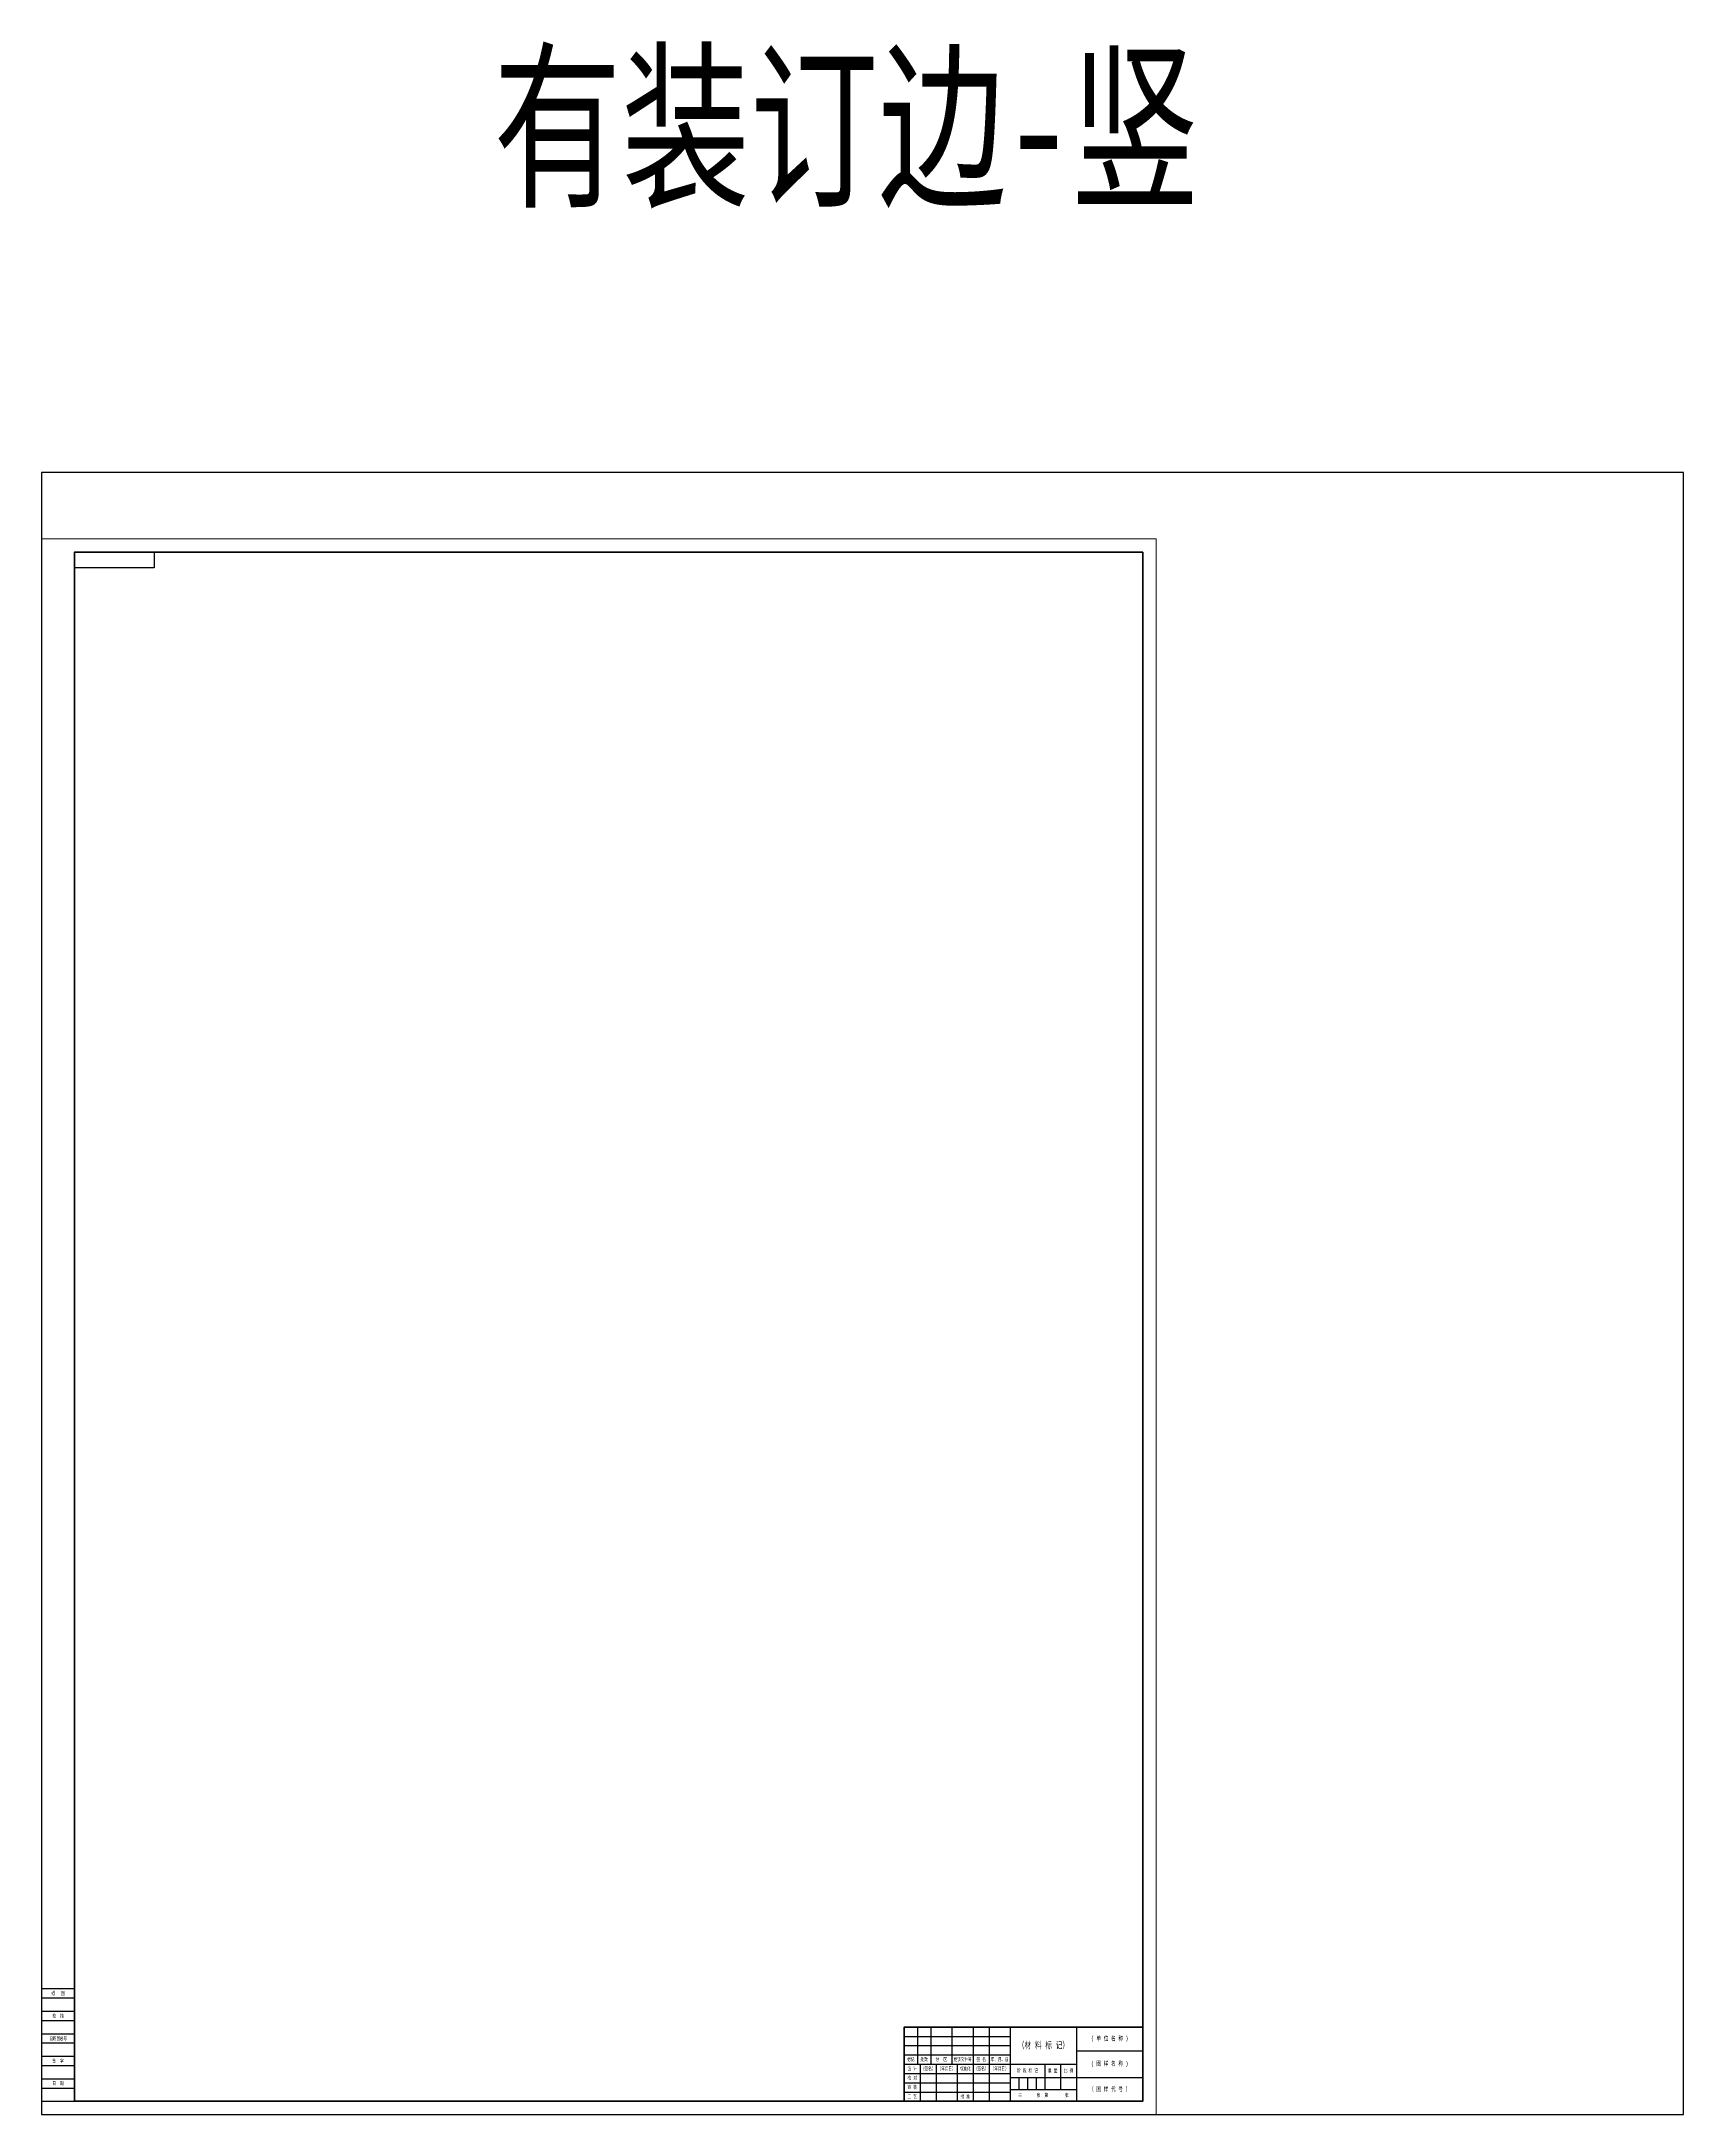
# Model space of a CAD drawing. Header units: millimetres. Extents: x -242 to 4956, y 0 to 6520.
# Drawn here: x 1239 to 2478, y 4956 to 6520 of the extents above; entities that cross this region are included whole.
import ezdxf
from ezdxf.enums import TextEntityAlignment as Align

# ---------------------------------------------------------------- set-up
doc = ezdxf.new("R2010")
doc.units = ezdxf.units.MM
doc.styles.get("Standard").update_dxf_attribs({"font": '', "width": 0.71})
doc.styles.add('样式 1', font='', dxfattribs={"width": 0.71})
doc.styles.get('Standard').set_extended_font_data('SimSun')
doc.styles.get('样式 1').set_extended_font_data('SimSun')

msp = doc.modelspace()

# ---------------------------------------------------------------- linework, layer by layer
for p, q in [((1239, 5051), (1264, 5051)), ((1239, 5044), (1264, 5044)), ((1239, 5034), (1264, 5034)), ((1239, 5027), (1264, 5027)), ((1900, 5022), (1900, 4994)), ((1910, 5022), (1910, 4994)), ((1926, 5022), (1926, 4994)), ((1942, 5022), (1942, 4966)), ((1954, 5022), (1954, 4966)), ((1970, 5022), (1970, 4966)), ((2020, 5022), (2020, 4966)), ((1239, 5017), (1264, 5017)), ((1239, 5010), (1264, 5010)), ((1890, 5015), (1970, 5015)), ((1890, 5008), (1970, 5008)), ((1239, 5000), (1264, 5000)), ((1239, 4993), (1264, 4993)), ((1890, 5001), (1970, 5001)), ((1890, 4994), (2020, 4994)), ((1902, 4994), (1902, 4966)), ((1914, 4994), (1914, 4966)), ((1930, 4994), (1930, 4966)), ((1996, 4994), (1996, 4975)), ((2008, 4994), (2008, 4975)), ((2020, 5004), (2070, 5004)), ((1239, 4983), (1264, 4983)), ((1239, 4976), (1264, 4976)), ((1890, 4987), (1970, 4987)), ((1890, 4980), (1970, 4980)), ((1970, 4984), (2070, 4984)), ((1970, 4975), (2020, 4975)), ((1976.5, 4984), (1976.5, 4975)), ((1983, 4984), (1983, 4975)), ((1989.5, 4984), (1989.5, 4975)), ((1239, 4966), (1264, 4966)), ((1890, 4973), (1970, 4973))]:
    msp.add_line(p, q)
for points in [[(1239, 4956), (2478, 4956), (2478, 6195), (1239, 6195)], [(1324, 6123), (1264, 6123), (1264, 6135), (1324, 6135)]]:
    msp.add_lwpolyline(points, close=True)
at = {"lineweight": 13}
msp.add_lwpolyline([(2080, 6145), (2080, 4956), (1239, 4956), (1239, 6145)], close=True, dxfattribs=at)
at = {"lineweight": 70}
for points in [[(2070, 6135), (2070, 4966), (1264, 4966), (1264, 6135)], [(2070, 4966), (1890, 4966), (1890, 5022), (2070, 5022)]]:
    msp.add_lwpolyline(points, close=True, dxfattribs=at)

# ---------------------------------------------------------------- texts
at = {"width": 0.71}
msp.add_text('有装订边-竖', height=100, dxfattribs=at).set_placement((1579.9, 6405.7))
at = {"style": '样式 1', "width": 0.7}
for s, p in [('描   图', (1251.5, 5047.5)), ('校  描', (1251.5, 5030.5)), ('旧底图总号', (1251.5, 5013.5)), ('签  字', (1251.5, 4996.5)), ('日  期', (1251.5, 4979.6))]:
    msp.add_text(s, height=2.75, dxfattribs=at).set_placement(p, align=Align.MIDDLE_CENTER)
at = {"attachment_point": 5, "style": '样式 1'}
for s, width, insert, char_height in [('（材 料 标 记）', 55.823, (1995, 5008), 5), ('( 单 位 名 称 )', 50, (2045, 5013), 3.5), ('标记', 10, (1895, 4997.5), 2.75), ('设 计', 12, (1896, 4990.5), 2.75), ('{\\fFangSong_GB2312|b0|i0|c134|p49;处数}', 10, (1905, 4997.5), 2.75), ('（签名）', 12, (1908, 4990.5), 2.75), ('分  区', 16, (1918, 4997.5), 2.75), ('（年月日）', 16, (1922, 4990.5), 2.75), ('更该文件号', 18.974, (1934, 4997.5), 2.75), ('标准化', 12, (1936, 4990.5), 2.75), ('（签名）', 12, (1948, 4990.5), 2.75), ('年、月、日', 16, (1962, 4997.5), 2.75), ('（年月日）', 16, (1962, 4990.5), 2.75), ('阶 段 标 记', 26, (1983, 4989), 2.75), ('重 量', 12, (2002, 4989), 2.75), ('比 例', 12, (2014, 4989), 2.75), ('( 图 样 名 称 )', 50, (2045, 4994), 3.5), ('校 对', 12, (1896, 4983.5), 2.75), ('审 核', 12, (1896, 4976.5), 2.75), ('（ 图 样 代 号 ）', 50, (2045, 4975), 3.5), ('工 艺', 12, (1896, 4969.5), 2.75), ('批 准', 12, (1936, 4969.5), 2.75), ('共       张  第        张', 50, (1995, 4970.5), 2.75)]:
    msp.add_mtext_dynamic_manual_height_columns(s, width=width, gutter_width=12.5, heights=[0], dxfattribs=dict(at, insert=insert, char_height=char_height))
at = {"insert": (1948, 4997.5), "char_height": 2.75, "attachment_point": 5, "style": '样式 1'}
msp.add_mtext_dynamic_auto_height_columns('签 名', width=12, gutter_width=12.5, height=7, count=1, dxfattribs=at)

doc.saveas('drawing.dxf')
